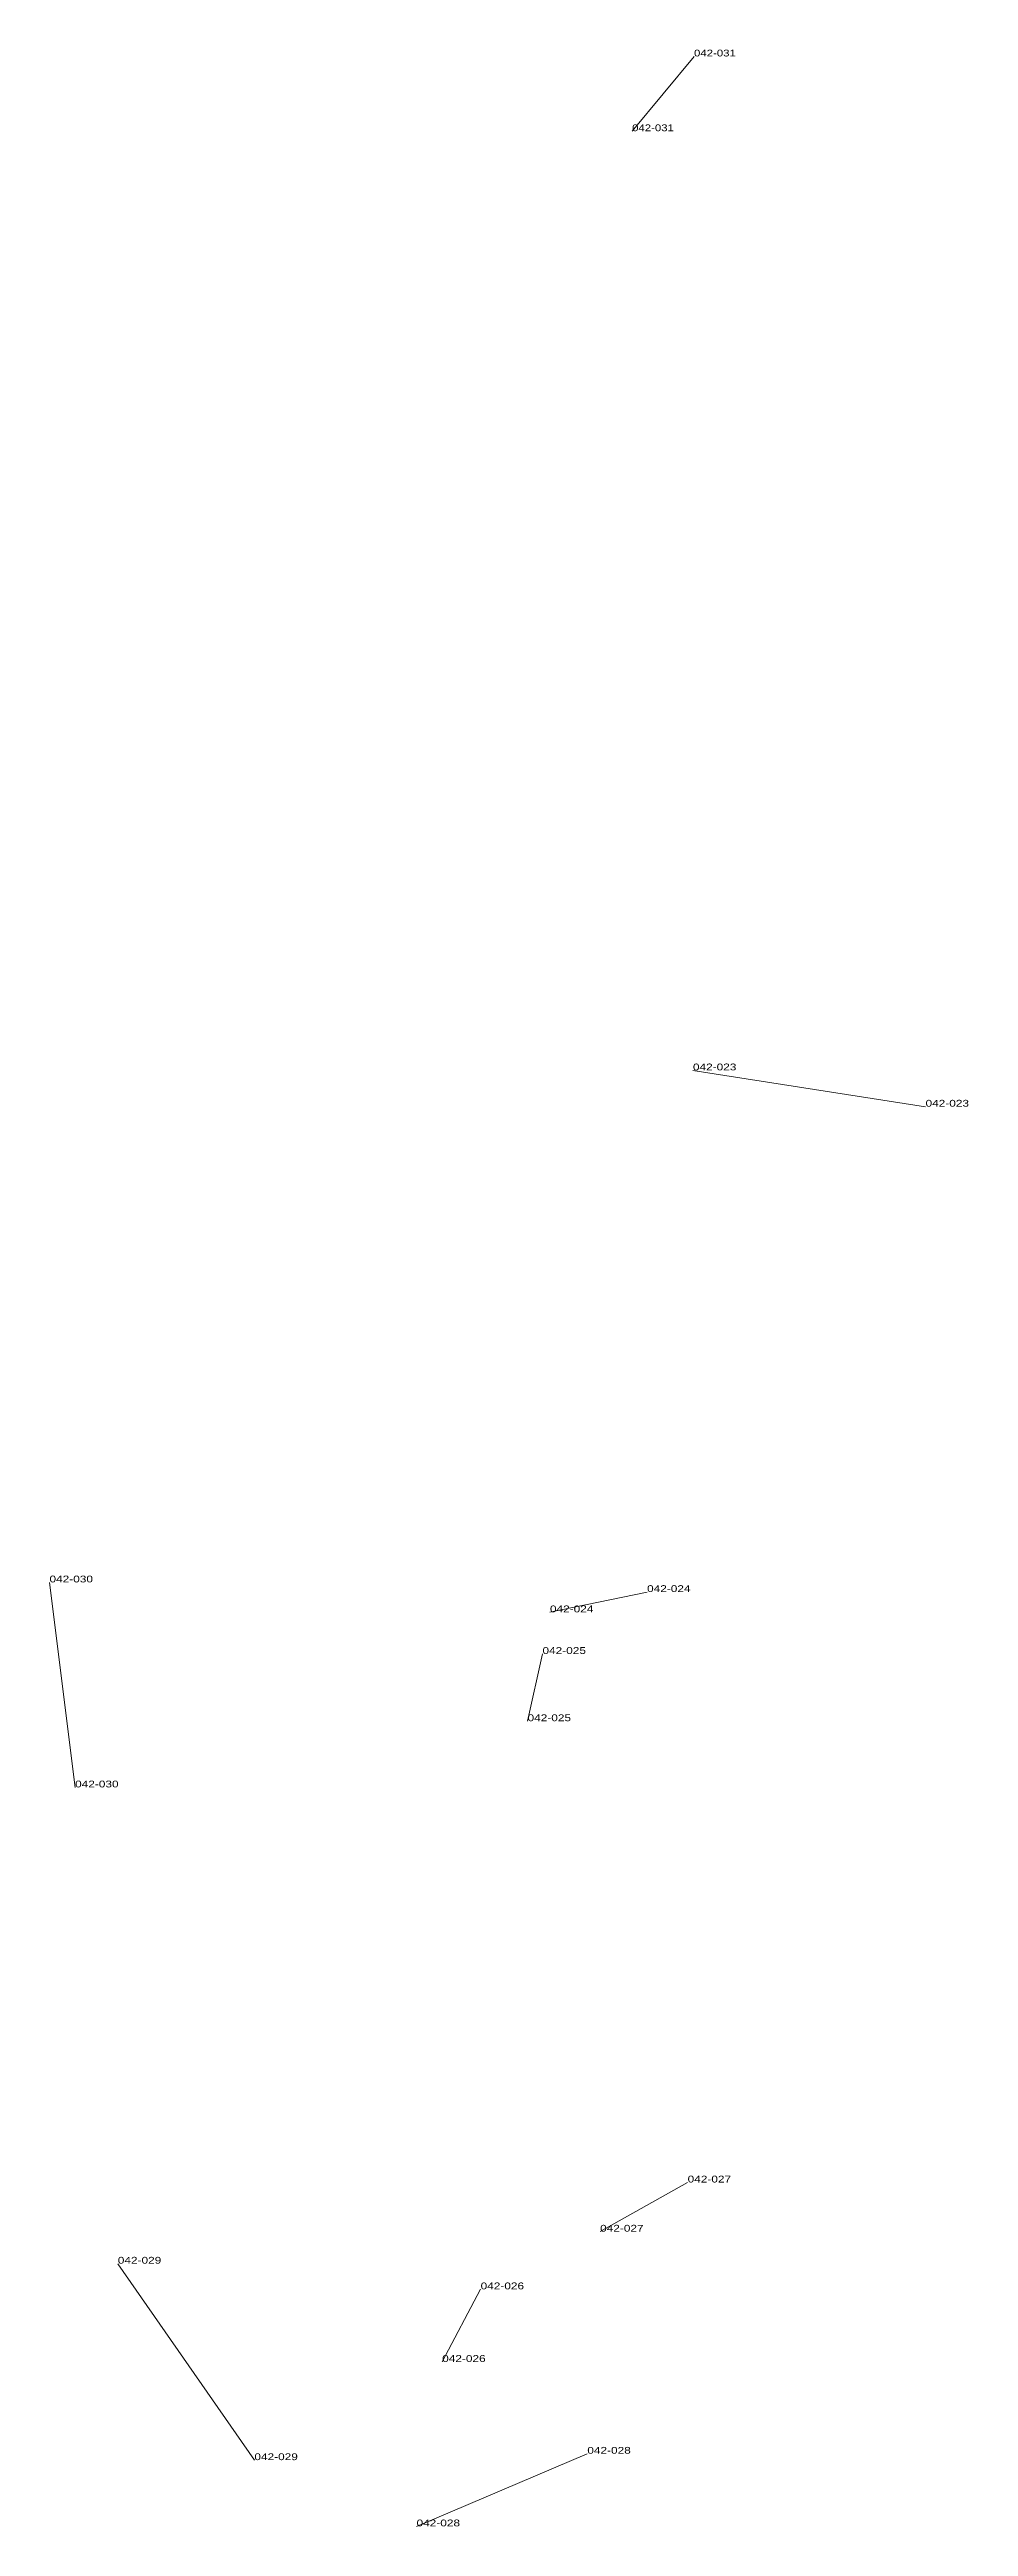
# Model space of a CAD drawing. Header units: metres. Extents: x 571156 to 607184, y 703608 to 727431.
# Drawn here: x 574397 to 574667, y 715735 to 716462 of the extents above; entities that cross this region are included whole.
import ezdxf

# ---------------------------------------------------------------- set-up
doc = ezdxf.new("R2010")
doc.units = ezdxf.units.M
doc.header["$LTSCALE"] = 0.8
doc.layers.add('60', color=7, linetype='Continuous', lineweight=13)
doc.layers.add('61', color=7, linetype='Continuous')

msp = doc.modelspace()

# ---------------------------------------------------------------- texts
at = {"layer": '60'}
for s, width, p in [('042-031', 1.25, (574568.06, 716437.88)), ('042-031', 1.25, (574568.06, 716437.88)), ('042-023', 1.3, (574585.91, 716162.42)), ('042-023', 1.3, (574585.91, 716162.42)), ('042-030', 1.3, (574397.05, 716012.23)), ('042-030', 1.3, (574397.05, 716012.23)), ('042-024', 1.3, (574572.45, 716009.41)), ('042-024', 1.3, (574572.45, 716009.41)), ('042-025', 1.3, (574537.37, 715971.52)), ('042-025', 1.3, (574537.37, 715971.52)), ('042-027', 1.3, (574584.35, 715836.21)), ('042-027', 1.3, (574584.35, 715836.21)), ('042-029', 1.3, (574417.1, 715812.41)), ('042-029', 1.3, (574417.1, 715812.41)), ('042-026', 1.3, (574512.31, 715783.59)), ('042-026', 1.3, (574512.31, 715783.59)), ('042-028', 1.3, (574554.91, 715756.66)), ('042-028', 1.3, (574554.91, 715756.66))]:
    msp.add_text(s, height=2, dxfattribs=dict(at, width=width)).set_placement(p)
at = {"layer": '61'}
for s, width, p in [('042-031', 1.25, (574586.23, 716459.81)), ('042-031', 1.25, (574586.23, 716459.81)), ('042-023', 1.3, (574654.19, 716151.77)), ('042-023', 1.3, (574654.19, 716151.77)), ('042-024', 1.3, (574543.94, 716003.46)), ('042-024', 1.3, (574543.94, 716003.46)), ('042-025', 1.3, (574541.75, 715991.25)), ('042-025', 1.3, (574541.75, 715991.25)), ('042-030', 1.3, (574404.57, 715952.1)), ('042-030', 1.3, (574404.57, 715952.1)), ('042-027', 1.3, (574558.67, 715821.8)), ('042-027', 1.3, (574558.67, 715821.8)), ('042-026', 1.3, (574523.59, 715804.89)), ('042-026', 1.3, (574523.59, 715804.89)), ('042-029', 1.3, (574457.19, 715754.78)), ('042-029', 1.3, (574457.19, 715754.78)), ('042-028', 1.3, (574504.79, 715735.36)), ('042-028', 1.3, (574504.79, 715735.36))]:
    msp.add_text(s, height=2, dxfattribs=dict(at, width=width)).set_placement(p)

# ---------------------------------------------------------------- linework, layer by layer
at = {"layer": '60'}
for p, q in [((574586.23, 716459.81), (574568.06, 716437.88)), ((574586.23, 716459.81), (574568.06, 716437.88)), ((574654.19, 716151.77), (574585.91, 716162.42)), ((574654.19, 716151.77), (574585.91, 716162.42)), ((574404.57, 715952.1), (574397.05, 716012.23)), ((574404.57, 715952.1), (574397.05, 716012.23)), ((574543.94, 716003.46), (574572.45, 716009.41)), ((574543.94, 716003.46), (574572.45, 716009.41)), ((574541.75, 715991.25), (574537.37, 715971.52)), ((574541.75, 715991.25), (574537.37, 715971.52)), ((574558.67, 715821.8), (574584.35, 715836.21)), ((574558.67, 715821.8), (574584.35, 715836.21)), ((574457.19, 715754.78), (574417.1, 715812.41)), ((574457.19, 715754.78), (574417.1, 715812.41)), ((574523.59, 715804.89), (574512.31, 715783.59)), ((574523.59, 715804.89), (574512.31, 715783.59)), ((574504.79, 715735.36), (574554.91, 715756.66)), ((574504.79, 715735.36), (574554.91, 715756.66))]:
    msp.add_line(p, q, dxfattribs=at)

msp.set_redraw_order([(e.dxf.handle, doc.entitydb.next_handle()) for e in msp.query("TEXT MTEXT ATTDEF DIMENSION ARC_DIMENSION")])  # texts and dimensions are drawn at this point

doc.saveas('drawing.dxf')
